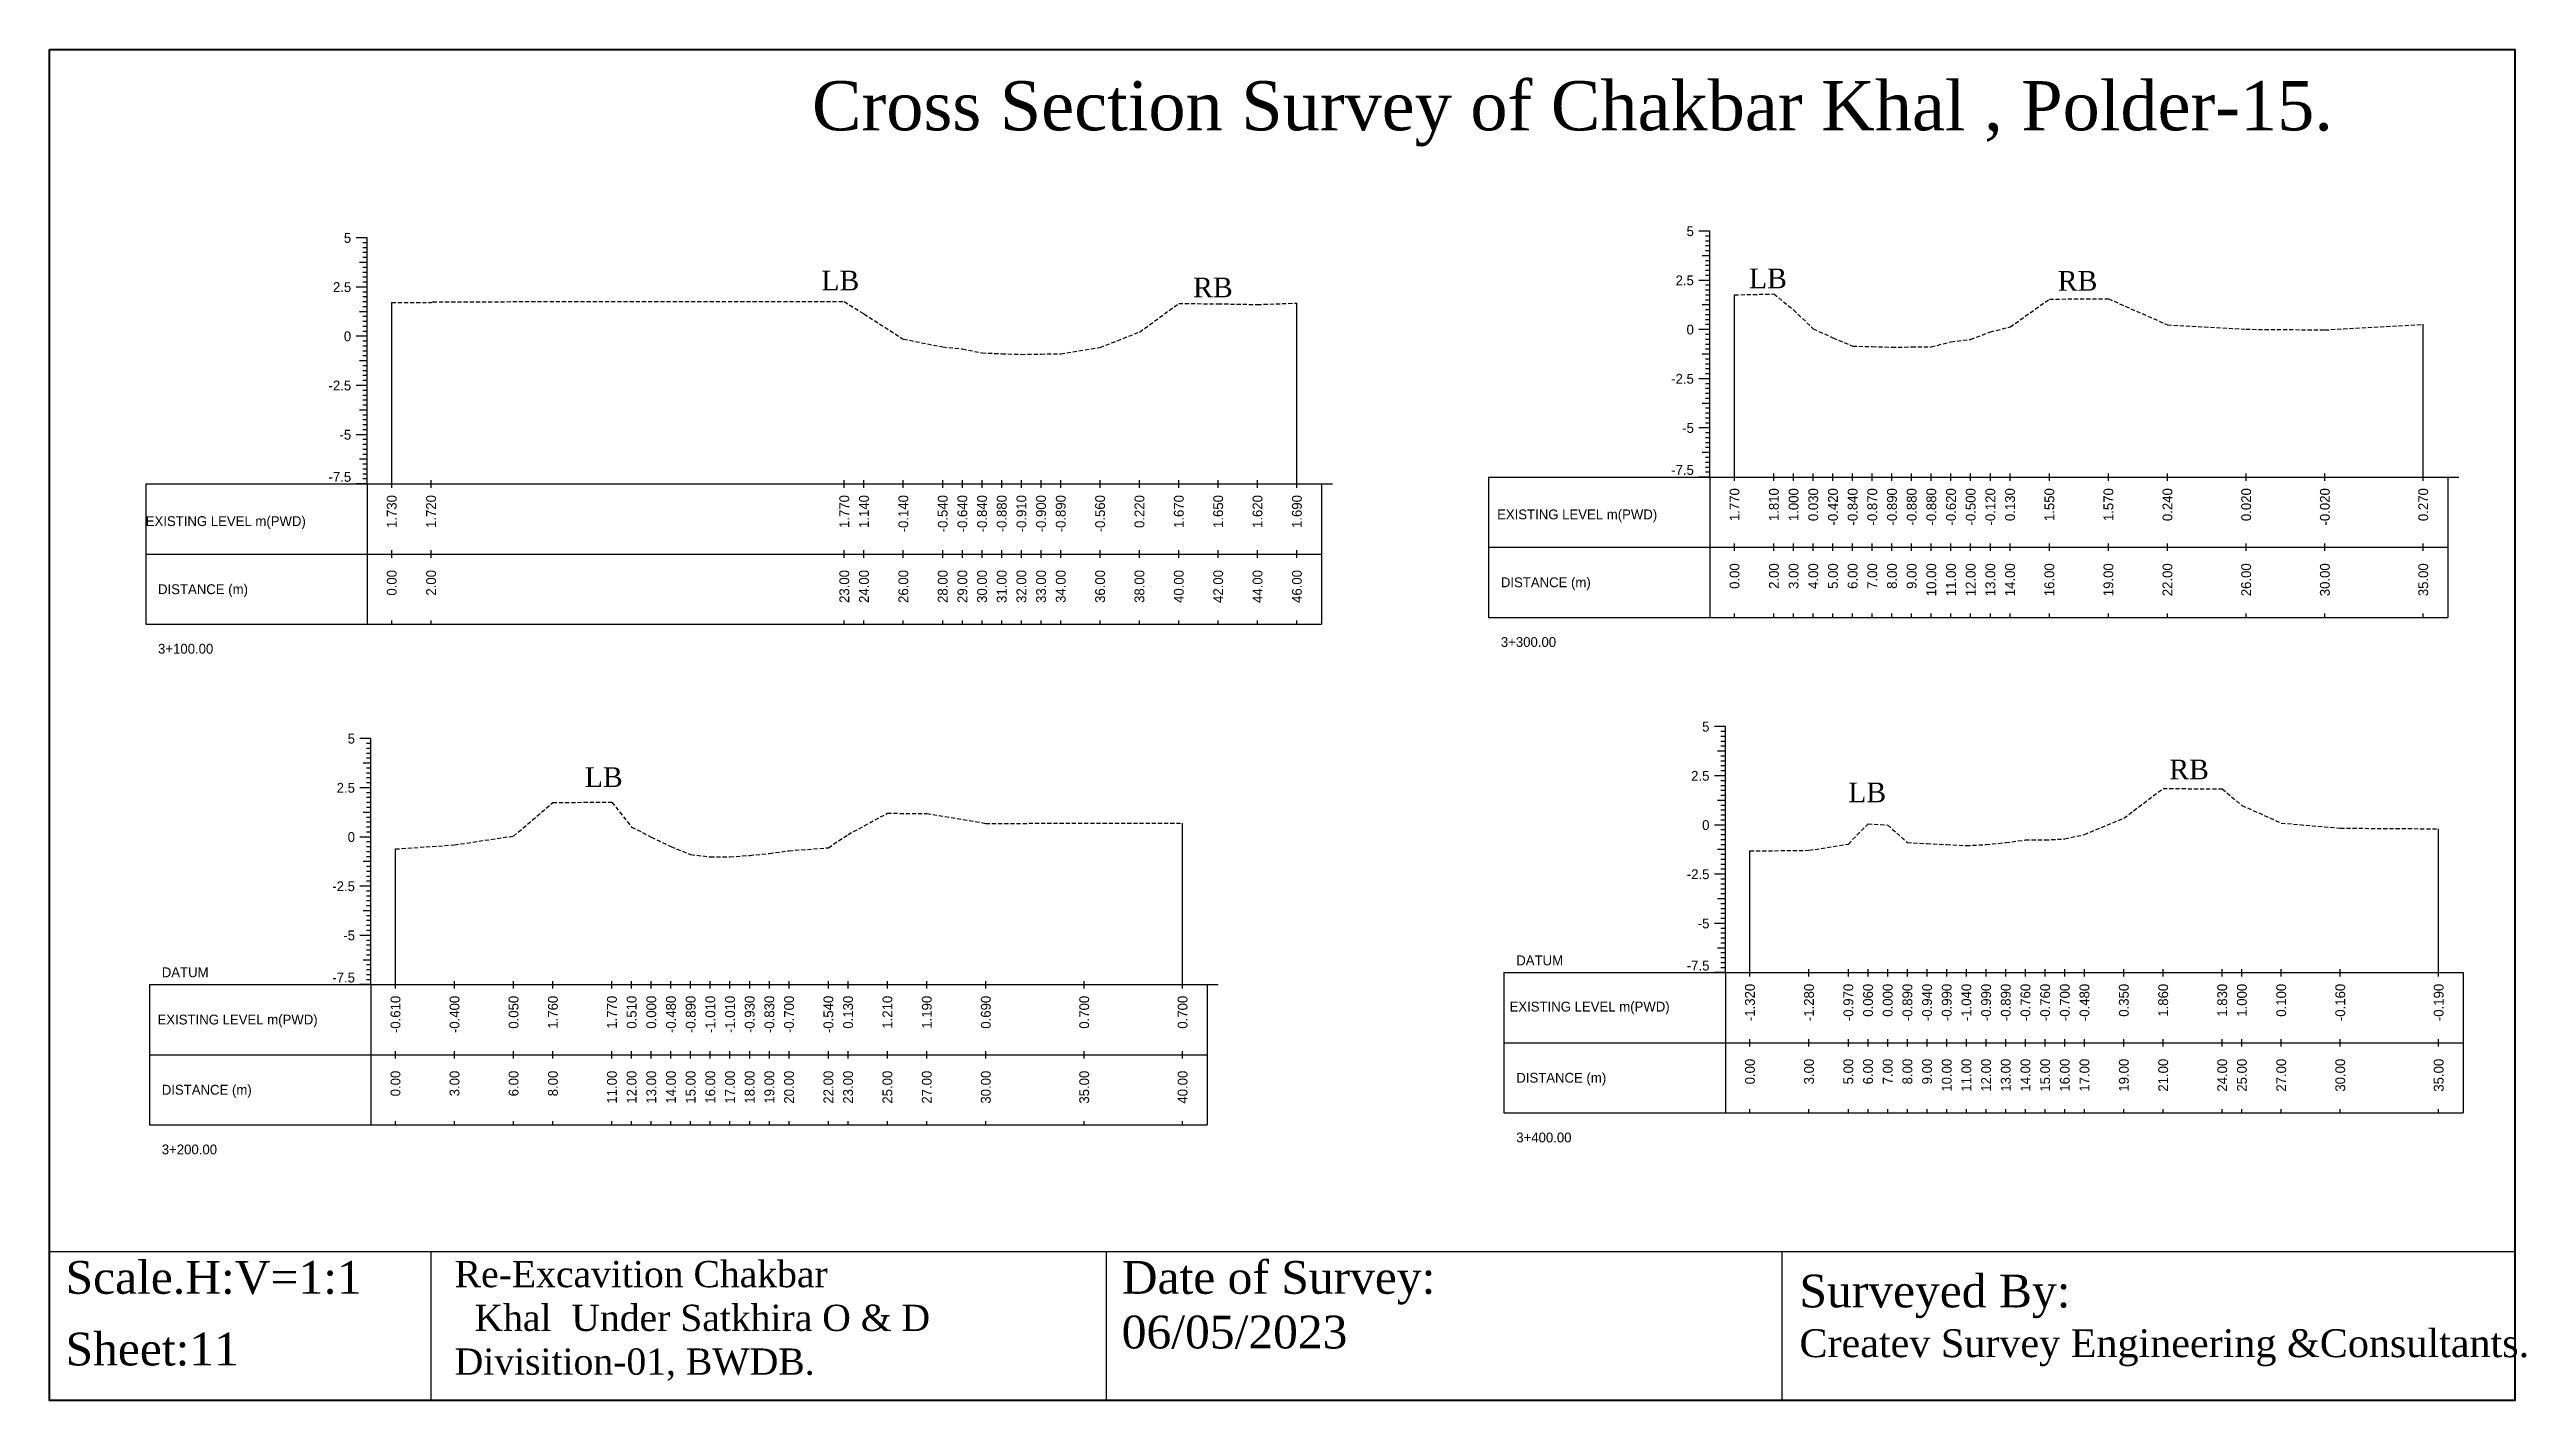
# Model space of a CAD drawing. Header units: inches. Extents: x 6579 to 9220, y -2276 to -1013.
# Drawn here: x 8180 to 8331.1, y -1605.3 to -1522.9 of the extents above; entities that cross this region are included whole.
import ezdxf
from ezdxf.enums import TextEntityAlignment as Align

# ---------------------------------------------------------------- set-up
doc = ezdxf.new("R2010")
doc.units = ezdxf.units.IN
doc.header["$MEASUREMENT"] = 0
doc.linetypes.add('HIDDEN', pattern=[0.375, 0.25, -0.125])
doc.layers.add('CS_Drawing', color=7, linetype='Continuous')
doc.layers.add('GL', color=3, linetype='HIDDEN')
doc.styles.add('romans', font='romans.shx')

msp = doc.modelspace()

# ---------------------------------------------------------------- texts
at = {"attachment_point": 1, "style": 'romans'}
for s, insert, char_height, width in [('{\\fTimes New Roman|b0|i0|c0|p18;Cross Section Survey of Chakbar Khal , Polder-15.}', (8226.52, -1524.82), 3, 89.3868), ('{\\fTimes New Roman|b0|i0|c0|p18;LB}', (8227.09, -1536.38), 1.2, 316.087), ('{\\fTimes New Roman|b0|i0|c0|p18;RB}', (8249.76, -1536.8), 1.2, 316.087), ('{\\fTimes New Roman|b0|i0|c0|p18;LB}', (8283.66, -1536.25), 1.2, 316.087), ('{\\fTimes New Roman|b0|i0|c0|p18;RB}', (8302.49, -1536.4), 1.2, 316.087), ('{\\fTimes New Roman|b0|i0|c0|p18;RB}', (8309.29, -1566.19), 1.2, 316.087), ('{\\fTimes New Roman|b0|i0|c0|p18;LB}', (8212.66, -1566.66), 1.2, 316.087), ('{\\fTimes New Roman|b0|i0|c0|p18;LB}', (8289.71, -1567.59), 1.2, 316.087), ('{\\fTimes New Roman|b0|i0|c0|p18;Scale.H:V=1:1}', (8181, -1596.76), 2, 22.2708), ('{\\fTimes New Roman|b0|i0|c0|p18;Re-Excavition Chakbar \\P  Khal  Under Satkhira O & D    Divisition-01, BWDB.}', (8204.73, -1596.76), 1.6, 38.8405), ('{\\fTimes New Roman|b0|i0|c0|p18;Date of Survey: 06/05/2023}', (8245.41, -1596.76), 2, 22.2708), ('{\\fTimes New Roman|b0|i0|c0|p18;Surveyed By:                                     \\H0.85x;Createv Survey Engineering &Consultants.}', (8286.74, -1597.59), 2, 45.2193), ('{\\fTimes New Roman|b0|i0|c0|p18;Sheet:11}', (8181, -1601.13), 2, 38.8405)]:
    msp.add_mtext(s, dxfattribs=dict(at, insert=insert, char_height=char_height, width=width))
at = {"layer": 'CS_Drawing'}
for s, p in [('5', (8198.42, -1534.38)), ('5', (8280.3, -1533.97)), ('2.5', (8198.42, -1537.38)), ('2.5', (8280.3, -1536.97)), ('0', (8198.42, -1540.38)), ('0', (8280.3, -1539.97)), ('-2.5', (8198.42, -1543.38)), ('-2.5', (8280.3, -1542.97)), ('-5', (8198.42, -1546.38)), ('-5', (8280.3, -1545.97)), ('5', (8198.65, -1564.91)), ('5', (8281.25, -1564.18)), ('2.5', (8198.65, -1567.91)), ('2.5', (8281.25, -1567.18)), ('0', (8198.65, -1570.91)), ('0', (8281.25, -1570.18)), ('-2.5', (8198.65, -1573.91)), ('-2.5', (8281.25, -1573.18)), ('-5', (8198.65, -1576.91)), ('-5', (8281.25, -1576.18))]:
    msp.add_text(s, height=0.6, dxfattribs=at).set_placement(p, align=Align.MIDDLE_RIGHT)
for p in [(8280.3, -1548.83), (8198.42, -1549.25), (8281.25, -1579.05), (8198.65, -1579.78)]:
    msp.add_text('-7.5', height=0.6, dxfattribs=at).set_placement(p, align=Align.RIGHT)
for s, p in [('1.770', (8282.78, -1549.64)), ('1.810', (8285.18, -1549.64)), ('1.000', (8286.38, -1549.64)), ('0.030', (8287.58, -1549.64)), ('-0.420', (8288.78, -1549.64)), ('-0.840', (8289.98, -1549.64)), ('-0.870', (8291.18, -1549.64)), ('-0.890', (8292.38, -1549.64)), ('-0.880', (8293.58, -1549.64)), ('-0.880', (8294.78, -1549.64)), ('-0.620', (8295.98, -1549.64)), ('-0.500', (8297.18, -1549.64)), ('-0.120', (8298.38, -1549.64)), ('0.130', (8299.58, -1549.64)), ('1.550', (8301.98, -1549.64)), ('1.570', (8305.58, -1549.64)), ('0.240', (8309.18, -1549.64)), ('0.020', (8313.98, -1549.64)), ('-0.020', (8318.78, -1549.64)), ('0.270', (8324.78, -1549.64)), ('1.730', (8200.89, -1550.06)), ('1.720', (8203.29, -1550.06)), ('1.770', (8228.49, -1550.06)), ('1.140', (8229.69, -1550.06)), ('-0.140', (8232.09, -1550.06)), ('-0.540', (8234.49, -1550.06)), ('-0.640', (8235.69, -1550.06)), ('-0.840', (8236.89, -1550.06)), ('-0.880', (8238.09, -1550.06)), ('-0.910', (8239.29, -1550.06)), ('-0.900', (8240.49, -1550.06)), ('-0.890', (8241.69, -1550.06)), ('-0.560', (8244.09, -1550.06)), ('0.220', (8246.49, -1550.06)), ('1.670', (8248.89, -1550.06)), ('1.650', (8251.29, -1550.06)), ('1.620', (8253.69, -1550.06)), ('1.690', (8256.09, -1550.06)), ('0.00', (8282.78, -1554.22)), ('2.00', (8285.18, -1554.22)), ('3.00', (8286.38, -1554.22)), ('4.00', (8287.58, -1554.22)), ('5.00', (8288.78, -1554.22)), ('6.00', (8289.98, -1554.22)), ('7.00', (8291.18, -1554.22)), ('8.00', (8292.38, -1554.22)), ('9.00', (8293.58, -1554.22)), ('10.00', (8294.78, -1554.22)), ('11.00', (8295.98, -1554.22)), ('12.00', (8297.18, -1554.22)), ('13.00', (8298.38, -1554.22)), ('14.00', (8299.58, -1554.22)), ('16.00', (8301.98, -1554.22)), ('19.00', (8305.58, -1554.22)), ('22.00', (8309.18, -1554.22)), ('26.00', (8313.98, -1554.22)), ('30.00', (8318.78, -1554.22)), ('35.00', (8324.78, -1554.22)), ('0.00', (8200.89, -1554.63)), ('2.00', (8203.29, -1554.63)), ('23.00', (8228.49, -1554.63)), ('24.00', (8229.69, -1554.63)), ('26.00', (8232.09, -1554.63)), ('28.00', (8234.49, -1554.63)), ('29.00', (8235.69, -1554.63)), ('30.00', (8236.89, -1554.63)), ('31.00', (8238.09, -1554.63)), ('32.00', (8239.29, -1554.63)), ('33.00', (8240.49, -1554.63)), ('34.00', (8241.69, -1554.63)), ('36.00', (8244.09, -1554.63)), ('38.00', (8246.49, -1554.63)), ('40.00', (8248.89, -1554.63)), ('42.00', (8251.29, -1554.63)), ('44.00', (8253.69, -1554.63)), ('46.00', (8256.09, -1554.63)), ('-1.320', (8283.72, -1579.86)), ('-1.280', (8287.32, -1579.86)), ('-0.970', (8289.72, -1579.86)), ('0.060', (8290.92, -1579.86)), ('0.000', (8292.12, -1579.86)), ('-0.890', (8293.32, -1579.86)), ('-0.940', (8294.52, -1579.86)), ('-0.990', (8295.72, -1579.86)), ('-1.040', (8296.92, -1579.86)), ('-0.990', (8298.12, -1579.86)), ('-0.890', (8299.32, -1579.86)), ('-0.760', (8300.52, -1579.86)), ('-0.760', (8301.72, -1579.86)), ('-0.700', (8302.92, -1579.86)), ('-0.480', (8304.12, -1579.86)), ('0.350', (8306.52, -1579.86)), ('1.860', (8308.92, -1579.86)), ('1.830', (8312.52, -1579.86)), ('1.000', (8313.72, -1579.86)), ('0.100', (8316.12, -1579.86)), ('-0.160', (8319.72, -1579.86)), ('-0.190', (8325.72, -1579.86)), ('-0.610', (8201.12, -1580.59)), ('-0.400', (8204.72, -1580.59)), ('0.050', (8208.32, -1580.59)), ('1.760', (8210.72, -1580.59)), ('1.770', (8214.32, -1580.59)), ('0.510', (8215.52, -1580.59)), ('0.000', (8216.72, -1580.59)), ('-0.480', (8217.92, -1580.59)), ('-0.890', (8219.12, -1580.59)), ('-1.010', (8220.32, -1580.59)), ('-1.010', (8221.52, -1580.59)), ('-0.930', (8222.72, -1580.59)), ('-0.830', (8223.92, -1580.59)), ('-0.700', (8225.12, -1580.59)), ('-0.540', (8227.52, -1580.59)), ('0.130', (8228.72, -1580.59)), ('1.210', (8231.12, -1580.59)), ('1.190', (8233.52, -1580.59)), ('0.690', (8237.12, -1580.59)), ('0.700', (8243.12, -1580.59)), ('0.700', (8249.12, -1580.59)), ('0.00', (8283.72, -1584.43)), ('3.00', (8287.32, -1584.43)), ('5.00', (8289.72, -1584.43)), ('6.00', (8290.92, -1584.43)), ('7.00', (8292.12, -1584.43)), ('8.00', (8293.32, -1584.43)), ('9.00', (8294.52, -1584.43)), ('10.00', (8295.72, -1584.43)), ('11.00', (8296.92, -1584.43)), ('12.00', (8298.12, -1584.43)), ('13.00', (8299.32, -1584.43)), ('14.00', (8300.52, -1584.43)), ('15.00', (8301.72, -1584.43)), ('16.00', (8302.92, -1584.43)), ('17.00', (8304.12, -1584.43)), ('19.00', (8306.52, -1584.43)), ('21.00', (8308.92, -1584.43)), ('24.00', (8312.52, -1584.43)), ('25.00', (8313.72, -1584.43)), ('27.00', (8316.12, -1584.43)), ('30.00', (8319.72, -1584.43)), ('35.00', (8325.72, -1584.43)), ('0.00', (8201.12, -1585.16)), ('3.00', (8204.72, -1585.16)), ('6.00', (8208.32, -1585.16)), ('8.00', (8210.72, -1585.16)), ('11.00', (8214.32, -1585.16)), ('12.00', (8215.52, -1585.16)), ('13.00', (8216.72, -1585.16)), ('14.00', (8217.92, -1585.16)), ('15.00', (8219.12, -1585.16)), ('16.00', (8220.32, -1585.16)), ('17.00', (8221.52, -1585.16)), ('18.00', (8222.72, -1585.16)), ('19.00', (8223.92, -1585.16)), ('20.00', (8225.12, -1585.16)), ('22.00', (8227.52, -1585.16)), ('23.00', (8228.72, -1585.16)), ('25.00', (8231.12, -1585.16)), ('27.00', (8233.52, -1585.16)), ('30.00', (8237.12, -1585.16)), ('35.00', (8243.12, -1585.16)), ('40.00', (8249.12, -1585.16))]:
    msp.add_text(s, height=0.6, rotation=90, dxfattribs=at).set_placement(p, align=Align.MIDDLE_RIGHT)
for s, p in [('EXISTING LEVEL m(PWD)', (8268.3, -1551.24)), ('EXISTING LEVEL m(PWD)', (8185.89, -1551.65)), ('DISTANCE (m)', (8186.64, -1555.8)), ('DISTANCE (m)', (8268.53, -1555.38)), ('3+300.00', (8268.53, -1559.02)), ('3+100.00', (8186.64, -1559.43)), ('DATUM', (8269.47, -1578.43)), ('DATUM', (8186.87, -1579.16)), ('EXISTING LEVEL m(PWD)', (8269.06, -1581.25)), ('EXISTING LEVEL m(PWD)', (8186.61, -1582.04)), ('DISTANCE (m)', (8186.87, -1586.32)), ('DISTANCE (m)', (8269.47, -1585.59)), ('3+400.00', (8269.47, -1589.23)), ('3+200.00', (8186.87, -1589.96))]:
    msp.add_text(s, height=0.6, dxfattribs=at).set_placement(p, align=Align.MIDDLE_LEFT)

# ---------------------------------------------------------------- linework, layer by layer
at = {"color": 4, "lineweight": 40}
msp.add_lwpolyline([(8180.02, -1522.9), (8330.36, -1522.9), (8330.36, -1605.26), (8180.02, -1605.26)], close=True, dxfattribs=at)
for points in [[(8330.36, -1522.9), (8330.36, -1605.26)], [(8180.02, -1596.19), (8330.36, -1596.19)], [(8180.02, -1596.19), (8180.02, -1605.26)], [(8203.27, -1596.19), (8203.27, -1605.26)], [(8244.47, -1596.19), (8244.47, -1605.26)], [(8285.67, -1596.19), (8285.67, -1605.26)]]:
    msp.add_lwpolyline(points)
at = {"layer": 'CS_Drawing'}
for p, q in [((8199.39, -1534.38), (8198.72, -1534.38)), ((8199.39, -1534.38), (8198.92, -1534.38)), ((8199.39, -1534.38), (8199.12, -1534.38)), ((8199.39, -1549.38), (8199.39, -1534.38)), ((8281.28, -1533.97), (8280.6, -1533.97)), ((8281.28, -1533.97), (8280.81, -1533.97)), ((8281.28, -1533.97), (8281.01, -1533.97)), ((8281.28, -1534.27), (8281.01, -1534.27)), ((8281.28, -1534.57), (8281.01, -1534.57)), ((8281.28, -1548.97), (8281.28, -1533.97)), ((8199.39, -1535.88), (8198.92, -1535.88)), ((8199.39, -1534.68), (8199.12, -1534.68)), ((8199.39, -1534.98), (8199.12, -1534.98)), ((8199.39, -1535.28), (8199.12, -1535.28)), ((8199.39, -1535.58), (8199.12, -1535.58)), ((8199.39, -1535.88), (8199.12, -1535.88)), ((8199.39, -1536.18), (8199.12, -1536.18)), ((8281.28, -1535.47), (8280.81, -1535.47)), ((8281.28, -1534.87), (8281.01, -1534.87)), ((8281.28, -1535.17), (8281.01, -1535.17)), ((8281.28, -1535.47), (8281.01, -1535.47)), ((8281.28, -1535.77), (8281.01, -1535.77)), ((8281.28, -1536.07), (8281.01, -1536.07)), ((8199.39, -1537.38), (8198.72, -1537.38)), ((8199.39, -1537.38), (8198.92, -1537.38)), ((8199.39, -1536.48), (8199.12, -1536.48)), ((8199.39, -1536.78), (8199.12, -1536.78)), ((8199.39, -1537.08), (8199.12, -1537.08)), ((8199.39, -1537.38), (8199.12, -1537.38)), ((8199.39, -1537.68), (8199.12, -1537.68)), ((8281.28, -1536.97), (8280.6, -1536.97)), ((8281.28, -1536.97), (8280.81, -1536.97)), ((8281.28, -1536.37), (8281.01, -1536.37)), ((8281.28, -1536.67), (8281.01, -1536.67)), ((8281.28, -1536.97), (8281.01, -1536.97)), ((8281.28, -1537.27), (8281.01, -1537.27)), ((8281.28, -1537.57), (8281.01, -1537.57)), ((8199.39, -1538.88), (8198.92, -1538.88)), ((8199.39, -1537.98), (8199.12, -1537.98)), ((8199.39, -1538.28), (8199.12, -1538.28)), ((8199.39, -1538.58), (8199.12, -1538.58)), ((8199.39, -1538.88), (8199.12, -1538.88)), ((8199.39, -1539.18), (8199.12, -1539.18)), ((8200.89, -1549.38), (8200.89, -1538.31)), ((8256.09, -1549.38), (8256.09, -1538.36)), ((8281.28, -1538.47), (8280.81, -1538.47)), ((8281.28, -1537.87), (8281.01, -1537.87)), ((8281.28, -1538.17), (8281.01, -1538.17)), ((8281.28, -1538.47), (8281.01, -1538.47)), ((8281.28, -1538.77), (8281.01, -1538.77)), ((8281.28, -1539.07), (8281.01, -1539.07)), ((8282.78, -1548.97), (8282.78, -1537.85)), ((8199.39, -1540.38), (8198.72, -1540.38)), ((8199.39, -1540.38), (8198.92, -1540.38)), ((8199.39, -1539.48), (8199.12, -1539.48)), ((8199.39, -1539.78), (8199.12, -1539.78)), ((8199.39, -1540.08), (8199.12, -1540.08)), ((8199.39, -1540.38), (8199.12, -1540.38)), ((8199.39, -1540.68), (8199.12, -1540.68)), ((8281.28, -1539.97), (8280.6, -1539.97)), ((8281.28, -1539.97), (8280.81, -1539.97)), ((8281.28, -1539.37), (8281.01, -1539.37)), ((8281.28, -1539.67), (8281.01, -1539.67)), ((8281.28, -1539.97), (8281.01, -1539.97)), ((8281.28, -1540.27), (8281.01, -1540.27)), ((8281.28, -1540.57), (8281.01, -1540.57)), ((8324.78, -1548.97), (8324.78, -1539.65)), ((8199.39, -1541.88), (8198.92, -1541.88)), ((8199.39, -1540.98), (8199.12, -1540.98)), ((8199.39, -1541.28), (8199.12, -1541.28)), ((8199.39, -1541.58), (8199.12, -1541.58)), ((8199.39, -1541.88), (8199.12, -1541.88)), ((8199.39, -1542.18), (8199.12, -1542.18)), ((8281.28, -1541.47), (8280.81, -1541.47)), ((8281.28, -1540.87), (8281.01, -1540.87)), ((8281.28, -1541.17), (8281.01, -1541.17)), ((8281.28, -1541.47), (8281.01, -1541.47)), ((8281.28, -1541.77), (8281.01, -1541.77)), ((8281.28, -1542.07), (8281.01, -1542.07)), ((8199.39, -1543.38), (8198.72, -1543.38)), ((8199.39, -1543.38), (8198.92, -1543.38)), ((8199.39, -1542.48), (8199.12, -1542.48)), ((8199.39, -1542.78), (8199.12, -1542.78)), ((8199.39, -1543.08), (8199.12, -1543.08)), ((8199.39, -1543.38), (8199.12, -1543.38)), ((8199.39, -1543.68), (8199.12, -1543.68)), ((8281.28, -1542.97), (8280.6, -1542.97)), ((8281.28, -1542.97), (8280.81, -1542.97)), ((8281.28, -1542.37), (8281.01, -1542.37)), ((8281.28, -1542.67), (8281.01, -1542.67)), ((8281.28, -1542.97), (8281.01, -1542.97)), ((8281.28, -1543.27), (8281.01, -1543.27)), ((8281.28, -1543.57), (8281.01, -1543.57)), ((8199.39, -1544.88), (8198.92, -1544.88)), ((8199.39, -1543.98), (8199.12, -1543.98)), ((8199.39, -1544.28), (8199.12, -1544.28)), ((8199.39, -1544.58), (8199.12, -1544.58)), ((8199.39, -1544.88), (8199.12, -1544.88)), ((8199.39, -1545.18), (8199.12, -1545.18)), ((8281.28, -1544.47), (8280.81, -1544.47)), ((8281.28, -1543.87), (8281.01, -1543.87)), ((8281.28, -1544.17), (8281.01, -1544.17)), ((8281.28, -1544.47), (8281.01, -1544.47)), ((8281.28, -1544.77), (8281.01, -1544.77)), ((8281.28, -1545.07), (8281.01, -1545.07)), ((8199.39, -1546.38), (8198.72, -1546.38)), ((8199.39, -1546.38), (8198.92, -1546.38)), ((8199.39, -1545.48), (8199.12, -1545.48)), ((8199.39, -1545.78), (8199.12, -1545.78)), ((8199.39, -1546.08), (8199.12, -1546.08)), ((8199.39, -1546.38), (8199.12, -1546.38)), ((8199.39, -1546.68), (8199.12, -1546.68)), ((8281.28, -1545.97), (8280.6, -1545.97)), ((8281.28, -1545.97), (8280.81, -1545.97)), ((8281.28, -1545.37), (8281.01, -1545.37)), ((8281.28, -1545.67), (8281.01, -1545.67)), ((8281.28, -1545.97), (8281.01, -1545.97)), ((8281.28, -1546.27), (8281.01, -1546.27)), ((8281.28, -1546.57), (8281.01, -1546.57)), ((8199.39, -1547.88), (8198.92, -1547.88)), ((8199.39, -1546.98), (8199.12, -1546.98)), ((8199.39, -1547.28), (8199.12, -1547.28)), ((8199.39, -1547.58), (8199.12, -1547.58)), ((8199.39, -1547.88), (8199.12, -1547.88)), ((8199.39, -1548.18), (8199.12, -1548.18)), ((8281.28, -1547.47), (8280.81, -1547.47)), ((8281.28, -1546.87), (8281.01, -1546.87)), ((8281.28, -1547.17), (8281.01, -1547.17)), ((8281.28, -1547.47), (8281.01, -1547.47)), ((8281.28, -1547.77), (8281.01, -1547.77)), ((8281.28, -1548.07), (8281.01, -1548.07)), ((8185.89, -1549.38), (8199.39, -1549.38)), ((8185.89, -1549.38), (8185.89, -1557.93)), ((8199.39, -1549.38), (8198.72, -1549.38)), ((8199.39, -1549.38), (8198.92, -1549.38)), ((8199.39, -1548.48), (8199.12, -1548.48)), ((8199.39, -1548.78), (8199.12, -1548.78)), ((8199.39, -1549.08), (8199.12, -1549.08)), ((8199.39, -1549.38), (8199.12, -1549.38)), ((8199.39, -1549.38), (8257.59, -1549.38)), ((8199.39, -1549.38), (8199.39, -1557.93)), ((8200.89, -1549.61), (8200.89, -1549.16)), ((8203.29, -1549.61), (8203.29, -1549.16)), ((8228.49, -1549.61), (8228.49, -1549.16)), ((8229.69, -1549.61), (8229.69, -1549.16)), ((8232.09, -1549.61), (8232.09, -1549.16)), ((8234.49, -1549.61), (8234.49, -1549.16)), ((8235.69, -1549.61), (8235.69, -1549.16)), ((8236.89, -1549.61), (8236.89, -1549.16)), ((8238.09, -1549.61), (8238.09, -1549.16)), ((8239.29, -1549.61), (8239.29, -1549.16)), ((8240.49, -1549.61), (8240.49, -1549.16)), ((8241.69, -1549.61), (8241.69, -1549.16)), ((8244.09, -1549.61), (8244.09, -1549.16)), ((8246.49, -1549.61), (8246.49, -1549.16)), ((8248.89, -1549.61), (8248.89, -1549.16)), ((8251.29, -1549.61), (8251.29, -1549.16)), ((8253.69, -1549.61), (8253.69, -1549.16)), ((8256.09, -1549.61), (8256.09, -1549.16)), ((8257.59, -1549.38), (8258.27, -1549.38)), ((8257.59, -1549.38), (8258.07, -1549.38)), ((8257.59, -1549.38), (8257.86, -1549.38)), ((8257.59, -1549.38), (8257.59, -1557.93)), ((8267.78, -1548.97), (8281.28, -1548.97)), ((8267.78, -1548.97), (8267.78, -1557.52)), ((8281.28, -1548.97), (8280.6, -1548.97)), ((8281.28, -1548.97), (8280.81, -1548.97)), ((8281.28, -1548.37), (8281.01, -1548.37)), ((8281.28, -1548.67), (8281.01, -1548.67)), ((8281.28, -1548.97), (8281.01, -1548.97)), ((8281.28, -1548.97), (8326.28, -1548.97)), ((8281.28, -1548.97), (8281.28, -1557.52)), ((8282.78, -1549.19), (8282.78, -1548.74)), ((8285.18, -1549.19), (8285.18, -1548.74)), ((8286.38, -1549.19), (8286.38, -1548.74)), ((8287.58, -1549.19), (8287.58, -1548.74)), ((8288.78, -1549.19), (8288.78, -1548.74)), ((8289.98, -1549.19), (8289.98, -1548.74)), ((8291.18, -1549.19), (8291.18, -1548.74)), ((8292.38, -1549.19), (8292.38, -1548.74)), ((8293.58, -1549.19), (8293.58, -1548.74)), ((8294.78, -1549.19), (8294.78, -1548.74)), ((8295.98, -1549.19), (8295.98, -1548.74)), ((8297.18, -1549.19), (8297.18, -1548.74)), ((8298.38, -1549.19), (8298.38, -1548.74)), ((8299.58, -1549.19), (8299.58, -1548.74)), ((8301.98, -1549.19), (8301.98, -1548.74)), ((8305.58, -1549.19), (8305.58, -1548.74)), ((8309.18, -1549.19), (8309.18, -1548.74)), ((8313.98, -1549.19), (8313.98, -1548.74)), ((8318.78, -1549.19), (8318.78, -1548.74)), ((8324.78, -1549.19), (8324.78, -1548.74)), ((8326.28, -1548.97), (8326.95, -1548.97)), ((8326.28, -1548.97), (8326.75, -1548.97)), ((8326.28, -1548.97), (8326.55, -1548.97)), ((8326.28, -1548.97), (8326.28, -1557.52)), ((8185.89, -1553.66), (8199.39, -1553.66)), ((8199.39, -1553.66), (8257.59, -1553.66)), ((8199.39, -1553.66), (8257.59, -1553.66)), ((8200.89, -1553.88), (8200.89, -1553.43)), ((8203.29, -1553.88), (8203.29, -1553.43)), ((8228.49, -1553.88), (8228.49, -1553.43)), ((8229.69, -1553.88), (8229.69, -1553.43)), ((8232.09, -1553.88), (8232.09, -1553.43)), ((8234.49, -1553.88), (8234.49, -1553.43)), ((8235.69, -1553.88), (8235.69, -1553.43)), ((8236.89, -1553.88), (8236.89, -1553.43)), ((8238.09, -1553.88), (8238.09, -1553.43)), ((8239.29, -1553.88), (8239.29, -1553.43)), ((8240.49, -1553.88), (8240.49, -1553.43)), ((8241.69, -1553.88), (8241.69, -1553.43)), ((8244.09, -1553.88), (8244.09, -1553.43)), ((8246.49, -1553.88), (8246.49, -1553.43)), ((8248.89, -1553.88), (8248.89, -1553.43)), ((8251.29, -1553.88), (8251.29, -1553.43)), ((8253.69, -1553.88), (8253.69, -1553.43)), ((8256.09, -1553.88), (8256.09, -1553.43)), ((8267.78, -1553.24), (8281.28, -1553.24)), ((8281.28, -1553.24), (8326.28, -1553.24)), ((8281.28, -1553.24), (8326.28, -1553.24)), ((8282.78, -1553.47), (8282.78, -1553.02)), ((8285.18, -1553.47), (8285.18, -1553.02)), ((8286.38, -1553.47), (8286.38, -1553.02)), ((8287.58, -1553.47), (8287.58, -1553.02)), ((8288.78, -1553.47), (8288.78, -1553.02)), ((8289.98, -1553.47), (8289.98, -1553.02)), ((8291.18, -1553.47), (8291.18, -1553.02)), ((8292.38, -1553.47), (8292.38, -1553.02)), ((8293.58, -1553.47), (8293.58, -1553.02)), ((8294.78, -1553.47), (8294.78, -1553.02)), ((8295.98, -1553.47), (8295.98, -1553.02)), ((8297.18, -1553.47), (8297.18, -1553.02)), ((8298.38, -1553.47), (8298.38, -1553.02)), ((8299.58, -1553.47), (8299.58, -1553.02)), ((8301.98, -1553.47), (8301.98, -1553.02)), ((8305.58, -1553.47), (8305.58, -1553.02)), ((8309.18, -1553.47), (8309.18, -1553.02)), ((8313.98, -1553.47), (8313.98, -1553.02)), ((8318.78, -1553.47), (8318.78, -1553.02)), ((8324.78, -1553.47), (8324.78, -1553.02)), ((8282.78, -1557.52), (8282.78, -1557.29)), ((8285.18, -1557.52), (8285.18, -1557.29)), ((8286.38, -1557.52), (8286.38, -1557.29)), ((8287.58, -1557.52), (8287.58, -1557.29)), ((8288.78, -1557.52), (8288.78, -1557.29)), ((8289.98, -1557.52), (8289.98, -1557.29)), ((8291.18, -1557.52), (8291.18, -1557.29)), ((8292.38, -1557.52), (8292.38, -1557.29)), ((8293.58, -1557.52), (8293.58, -1557.29)), ((8294.78, -1557.52), (8294.78, -1557.29)), ((8295.98, -1557.52), (8295.98, -1557.29)), ((8297.18, -1557.52), (8297.18, -1557.29)), ((8298.38, -1557.52), (8298.38, -1557.29)), ((8299.58, -1557.52), (8299.58, -1557.29)), ((8301.98, -1557.52), (8301.98, -1557.29)), ((8305.58, -1557.52), (8305.58, -1557.29)), ((8309.18, -1557.52), (8309.18, -1557.29)), ((8313.98, -1557.52), (8313.98, -1557.29)), ((8318.78, -1557.52), (8318.78, -1557.29)), ((8324.78, -1557.52), (8324.78, -1557.29)), ((8185.89, -1557.93), (8199.39, -1557.93)), ((8199.39, -1557.93), (8257.59, -1557.93)), ((8200.89, -1557.93), (8200.89, -1557.71)), ((8203.29, -1557.93), (8203.29, -1557.71)), ((8228.49, -1557.93), (8228.49, -1557.71)), ((8229.69, -1557.93), (8229.69, -1557.71)), ((8232.09, -1557.93), (8232.09, -1557.71)), ((8234.49, -1557.93), (8234.49, -1557.71)), ((8235.69, -1557.93), (8235.69, -1557.71)), ((8236.89, -1557.93), (8236.89, -1557.71)), ((8238.09, -1557.93), (8238.09, -1557.71)), ((8239.29, -1557.93), (8239.29, -1557.71)), ((8240.49, -1557.93), (8240.49, -1557.71)), ((8241.69, -1557.93), (8241.69, -1557.71)), ((8244.09, -1557.93), (8244.09, -1557.71)), ((8246.49, -1557.93), (8246.49, -1557.71)), ((8248.89, -1557.93), (8248.89, -1557.71)), ((8251.29, -1557.93), (8251.29, -1557.71)), ((8253.69, -1557.93), (8253.69, -1557.71)), ((8256.09, -1557.93), (8256.09, -1557.71)), ((8267.78, -1557.52), (8281.28, -1557.52)), ((8281.28, -1557.52), (8326.28, -1557.52)), ((8282.22, -1564.18), (8281.55, -1564.18)), ((8282.22, -1564.18), (8281.75, -1564.18)), ((8282.22, -1564.18), (8281.95, -1564.18)), ((8282.22, -1564.48), (8281.95, -1564.48)), ((8282.22, -1564.78), (8281.95, -1564.78)), ((8282.22, -1579.18), (8282.22, -1564.18)), ((8199.62, -1564.91), (8198.95, -1564.91)), ((8199.62, -1564.91), (8199.15, -1564.91)), ((8199.62, -1564.91), (8199.35, -1564.91)), ((8199.62, -1565.21), (8199.35, -1565.21)), ((8199.62, -1565.51), (8199.35, -1565.51)), ((8199.62, -1565.81), (8199.35, -1565.81)), ((8199.62, -1566.11), (8199.35, -1566.11)), ((8199.62, -1579.91), (8199.62, -1564.91)), ((8282.22, -1565.68), (8281.75, -1565.68)), ((8282.22, -1565.08), (8281.95, -1565.08)), ((8282.22, -1565.38), (8281.95, -1565.38)), ((8282.22, -1565.68), (8281.95, -1565.68)), ((8282.22, -1565.98), (8281.95, -1565.98)), ((8282.22, -1566.28), (8281.95, -1566.28)), ((8199.62, -1566.41), (8199.15, -1566.41)), ((8199.62, -1566.41), (8199.35, -1566.41)), ((8199.62, -1566.71), (8199.35, -1566.71)), ((8199.62, -1567.01), (8199.35, -1567.01)), ((8199.62, -1567.31), (8199.35, -1567.31)), ((8199.62, -1567.61), (8199.35, -1567.61)), ((8282.22, -1567.18), (8281.55, -1567.18)), ((8282.22, -1567.18), (8281.75, -1567.18)), ((8282.22, -1566.58), (8281.95, -1566.58)), ((8282.22, -1566.88), (8281.95, -1566.88)), ((8282.22, -1567.18), (8281.95, -1567.18)), ((8282.22, -1567.48), (8281.95, -1567.48)), ((8282.22, -1567.78), (8281.95, -1567.78)), ((8199.62, -1567.91), (8198.95, -1567.91)), ((8199.62, -1567.91), (8199.15, -1567.91)), ((8199.62, -1569.41), (8199.15, -1569.41)), ((8199.62, -1567.91), (8199.35, -1567.91)), ((8199.62, -1568.21), (8199.35, -1568.21)), ((8199.62, -1568.51), (8199.35, -1568.51)), ((8199.62, -1568.81), (8199.35, -1568.81)), ((8199.62, -1569.11), (8199.35, -1569.11)), ((8199.62, -1569.41), (8199.35, -1569.41)), ((8282.22, -1568.68), (8281.75, -1568.68)), ((8282.22, -1568.08), (8281.95, -1568.08)), ((8282.22, -1568.38), (8281.95, -1568.38)), ((8282.22, -1568.68), (8281.95, -1568.68)), ((8282.22, -1568.98), (8281.95, -1568.98)), ((8282.22, -1569.28), (8281.95, -1569.28)), ((8199.62, -1570.91), (8198.95, -1570.91)), ((8199.62, -1570.91), (8199.15, -1570.91)), ((8199.62, -1569.71), (8199.35, -1569.71)), ((8199.62, -1570.01), (8199.35, -1570.01)), ((8199.62, -1570.31), (8199.35, -1570.31)), ((8199.62, -1570.61), (8199.35, -1570.61)), ((8199.62, -1570.91), (8199.35, -1570.91)), ((8249.12, -1579.91), (8249.12, -1570.07)), ((8282.22, -1570.18), (8281.55, -1570.18)), ((8282.22, -1570.18), (8281.75, -1570.18)), ((8282.22, -1569.58), (8281.95, -1569.58)), ((8282.22, -1569.88), (8281.95, -1569.88)), ((8282.22, -1570.18), (8281.95, -1570.18)), ((8282.22, -1570.48), (8281.95, -1570.48)), ((8282.22, -1570.78), (8281.95, -1570.78)), ((8325.72, -1579.18), (8325.72, -1570.41)), ((8199.62, -1572.41), (8199.15, -1572.41)), ((8199.62, -1571.21), (8199.35, -1571.21)), ((8199.62, -1571.51), (8199.35, -1571.51)), ((8199.62, -1571.81), (8199.35, -1571.81)), ((8199.62, -1572.11), (8199.35, -1572.11)), ((8199.62, -1572.41), (8199.35, -1572.41)), ((8201.12, -1579.91), (8201.12, -1571.64)), ((8282.22, -1571.68), (8281.75, -1571.68)), ((8282.22, -1571.08), (8281.95, -1571.08)), ((8282.22, -1571.38), (8281.95, -1571.38)), ((8282.22, -1571.68), (8281.95, -1571.68)), ((8282.22, -1571.98), (8281.95, -1571.98)), ((8282.22, -1572.28), (8281.95, -1572.28)), ((8283.72, -1579.18), (8283.72, -1571.76)), ((8199.62, -1573.91), (8198.95, -1573.91)), ((8199.62, -1573.91), (8199.15, -1573.91)), ((8199.62, -1572.71), (8199.35, -1572.71)), ((8199.62, -1573.01), (8199.35, -1573.01)), ((8199.62, -1573.31), (8199.35, -1573.31)), ((8199.62, -1573.61), (8199.35, -1573.61)), ((8199.62, -1573.91), (8199.35, -1573.91)), ((8282.22, -1573.18), (8281.55, -1573.18)), ((8282.22, -1573.18), (8281.75, -1573.18)), ((8282.22, -1572.58), (8281.95, -1572.58)), ((8282.22, -1572.88), (8281.95, -1572.88)), ((8282.22, -1573.18), (8281.95, -1573.18)), ((8282.22, -1573.48), (8281.95, -1573.48)), ((8282.22, -1573.78), (8281.95, -1573.78)), ((8199.62, -1575.41), (8199.15, -1575.41)), ((8199.62, -1574.21), (8199.35, -1574.21)), ((8199.62, -1574.51), (8199.35, -1574.51)), ((8199.62, -1574.81), (8199.35, -1574.81)), ((8199.62, -1575.11), (8199.35, -1575.11)), ((8199.62, -1575.41), (8199.35, -1575.41)), ((8282.22, -1574.68), (8281.75, -1574.68)), ((8282.22, -1574.08), (8281.95, -1574.08)), ((8282.22, -1574.38), (8281.95, -1574.38)), ((8282.22, -1574.68), (8281.95, -1574.68)), ((8282.22, -1574.98), (8281.95, -1574.98)), ((8282.22, -1575.28), (8281.95, -1575.28)), ((8199.62, -1576.91), (8198.95, -1576.91)), ((8199.62, -1576.91), (8199.15, -1576.91)), ((8199.62, -1575.71), (8199.35, -1575.71)), ((8199.62, -1576.01), (8199.35, -1576.01)), ((8199.62, -1576.31), (8199.35, -1576.31)), ((8199.62, -1576.61), (8199.35, -1576.61)), ((8199.62, -1576.91), (8199.35, -1576.91)), ((8282.22, -1576.18), (8281.55, -1576.18)), ((8282.22, -1576.18), (8281.75, -1576.18)), ((8282.22, -1575.58), (8281.95, -1575.58)), ((8282.22, -1575.88), (8281.95, -1575.88)), ((8282.22, -1576.18), (8281.95, -1576.18)), ((8282.22, -1576.48), (8281.95, -1576.48)), ((8282.22, -1576.78), (8281.95, -1576.78)), ((8199.62, -1578.41), (8199.15, -1578.41)), ((8199.62, -1577.21), (8199.35, -1577.21)), ((8199.62, -1577.51), (8199.35, -1577.51)), ((8199.62, -1577.81), (8199.35, -1577.81)), ((8199.62, -1578.11), (8199.35, -1578.11)), ((8199.62, -1578.41), (8199.35, -1578.41)), ((8282.22, -1577.68), (8281.75, -1577.68)), ((8282.22, -1577.08), (8281.95, -1577.08)), ((8282.22, -1577.38), (8281.95, -1577.38)), ((8282.22, -1577.68), (8281.95, -1577.68)), ((8282.22, -1577.98), (8281.95, -1577.98)), ((8282.22, -1578.28), (8281.95, -1578.28)), ((8186.12, -1579.91), (8199.62, -1579.91)), ((8186.12, -1579.91), (8186.12, -1588.46)), ((8199.62, -1579.91), (8198.95, -1579.91)), ((8199.62, -1579.91), (8199.15, -1579.91)), ((8199.62, -1578.71), (8199.35, -1578.71)), ((8199.62, -1579.01), (8199.35, -1579.01)), ((8199.62, -1579.31), (8199.35, -1579.31)), ((8199.62, -1579.61), (8199.35, -1579.61)), ((8199.62, -1579.91), (8199.35, -1579.91)), ((8199.62, -1579.91), (8250.62, -1579.91)), ((8199.62, -1579.91), (8199.62, -1588.46)), ((8201.12, -1580.14), (8201.12, -1579.69)), ((8204.72, -1580.14), (8204.72, -1579.69)), ((8208.32, -1580.14), (8208.32, -1579.69)), ((8210.72, -1580.14), (8210.72, -1579.69)), ((8214.32, -1580.14), (8214.32, -1579.69)), ((8215.52, -1580.14), (8215.52, -1579.69)), ((8216.72, -1580.14), (8216.72, -1579.69)), ((8217.92, -1580.14), (8217.92, -1579.69)), ((8219.12, -1580.14), (8219.12, -1579.69)), ((8220.32, -1580.14), (8220.32, -1579.69)), ((8221.52, -1580.14), (8221.52, -1579.69)), ((8222.72, -1580.14), (8222.72, -1579.69)), ((8223.92, -1580.14), (8223.92, -1579.69)), ((8225.12, -1580.14), (8225.12, -1579.69)), ((8227.52, -1580.14), (8227.52, -1579.69)), ((8228.72, -1580.14), (8228.72, -1579.69)), ((8231.12, -1580.14), (8231.12, -1579.69)), ((8233.52, -1580.14), (8233.52, -1579.69)), ((8237.12, -1580.14), (8237.12, -1579.69)), ((8243.12, -1580.14), (8243.12, -1579.69)), ((8249.12, -1580.14), (8249.12, -1579.69)), ((8250.62, -1579.91), (8251.3, -1579.91)), ((8250.62, -1579.91), (8251.09, -1579.91)), ((8250.62, -1579.91), (8250.89, -1579.91)), ((8250.62, -1579.91), (8250.62, -1588.46)), ((8268.72, -1579.18), (8282.22, -1579.18)), ((8268.72, -1579.18), (8268.72, -1587.73)), ((8282.22, -1579.18), (8281.55, -1579.18)), ((8282.22, -1579.18), (8281.75, -1579.18)), ((8282.22, -1578.58), (8281.95, -1578.58)), ((8282.22, -1578.88), (8281.95, -1578.88)), ((8282.22, -1579.18), (8281.95, -1579.18)), ((8282.22, -1579.18), (8327.22, -1579.18)), ((8282.22, -1579.18), (8282.22, -1587.73)), ((8283.72, -1579.41), (8283.72, -1578.96)), ((8287.32, -1579.41), (8287.32, -1578.96)), ((8289.72, -1579.41), (8289.72, -1578.96)), ((8290.92, -1579.41), (8290.92, -1578.96)), ((8292.12, -1579.41), (8292.12, -1578.96)), ((8293.32, -1579.41), (8293.32, -1578.96)), ((8294.52, -1579.41), (8294.52, -1578.96)), ((8295.72, -1579.41), (8295.72, -1578.96)), ((8296.92, -1579.41), (8296.92, -1578.96)), ((8298.12, -1579.41), (8298.12, -1578.96)), ((8299.32, -1579.41), (8299.32, -1578.96)), ((8300.52, -1579.41), (8300.52, -1578.96)), ((8301.72, -1579.41), (8301.72, -1578.96)), ((8302.92, -1579.41), (8302.92, -1578.96)), ((8304.12, -1579.41), (8304.12, -1578.96)), ((8306.52, -1579.41), (8306.52, -1578.96)), ((8308.92, -1579.41), (8308.92, -1578.96)), ((8312.52, -1579.41), (8312.52, -1578.96)), ((8313.72, -1579.41), (8313.72, -1578.96)), ((8316.12, -1579.41), (8316.12, -1578.96)), ((8319.72, -1579.41), (8319.72, -1578.96)), ((8325.72, -1579.41), (8325.72, -1578.96)), ((8327.22, -1579.18), (8327.22, -1587.73)), ((8186.12, -1584.19), (8199.62, -1584.19)), ((8199.62, -1584.19), (8250.62, -1584.19)), ((8199.62, -1584.19), (8250.62, -1584.19)), ((8201.12, -1584.41), (8201.12, -1583.96)), ((8204.72, -1584.41), (8204.72, -1583.96)), ((8208.32, -1584.41), (8208.32, -1583.96)), ((8210.72, -1584.41), (8210.72, -1583.96)), ((8214.32, -1584.41), (8214.32, -1583.96)), ((8215.52, -1584.41), (8215.52, -1583.96)), ((8216.72, -1584.41), (8216.72, -1583.96)), ((8217.92, -1584.41), (8217.92, -1583.96)), ((8219.12, -1584.41), (8219.12, -1583.96)), ((8220.32, -1584.41), (8220.32, -1583.96)), ((8221.52, -1584.41), (8221.52, -1583.96)), ((8222.72, -1584.41), (8222.72, -1583.96)), ((8223.92, -1584.41), (8223.92, -1583.96)), ((8225.12, -1584.41), (8225.12, -1583.96)), ((8227.52, -1584.41), (8227.52, -1583.96)), ((8228.72, -1584.41), (8228.72, -1583.96)), ((8231.12, -1584.41), (8231.12, -1583.96)), ((8233.52, -1584.41), (8233.52, -1583.96)), ((8237.12, -1584.41), (8237.12, -1583.96)), ((8243.12, -1584.41), (8243.12, -1583.96)), ((8249.12, -1584.41), (8249.12, -1583.96)), ((8268.72, -1583.46), (8282.22, -1583.46)), ((8282.22, -1583.46), (8327.22, -1583.46)), ((8282.22, -1583.46), (8327.22, -1583.46)), ((8283.72, -1583.68), (8283.72, -1583.23)), ((8287.32, -1583.68), (8287.32, -1583.23)), ((8289.72, -1583.68), (8289.72, -1583.23)), ((8290.92, -1583.68), (8290.92, -1583.23)), ((8292.12, -1583.68), (8292.12, -1583.23)), ((8293.32, -1583.68), (8293.32, -1583.23)), ((8294.52, -1583.68), (8294.52, -1583.23)), ((8295.72, -1583.68), (8295.72, -1583.23)), ((8296.92, -1583.68), (8296.92, -1583.23)), ((8298.12, -1583.68), (8298.12, -1583.23)), ((8299.32, -1583.68), (8299.32, -1583.23)), ((8300.52, -1583.68), (8300.52, -1583.23)), ((8301.72, -1583.68), (8301.72, -1583.23)), ((8302.92, -1583.68), (8302.92, -1583.23)), ((8304.12, -1583.68), (8304.12, -1583.23)), ((8306.52, -1583.68), (8306.52, -1583.23)), ((8308.92, -1583.68), (8308.92, -1583.23)), ((8312.52, -1583.68), (8312.52, -1583.23)), ((8313.72, -1583.68), (8313.72, -1583.23)), ((8316.12, -1583.68), (8316.12, -1583.23)), ((8319.72, -1583.68), (8319.72, -1583.23)), ((8325.72, -1583.68), (8325.72, -1583.23)), ((8283.72, -1587.73), (8283.72, -1587.51)), ((8287.32, -1587.73), (8287.32, -1587.51)), ((8289.72, -1587.73), (8289.72, -1587.51)), ((8290.92, -1587.73), (8290.92, -1587.51)), ((8292.12, -1587.73), (8292.12, -1587.51)), ((8293.32, -1587.73), (8293.32, -1587.51)), ((8294.52, -1587.73), (8294.52, -1587.51)), ((8295.72, -1587.73), (8295.72, -1587.51)), ((8296.92, -1587.73), (8296.92, -1587.51)), ((8298.12, -1587.73), (8298.12, -1587.51)), ((8299.32, -1587.73), (8299.32, -1587.51)), ((8300.52, -1587.73), (8300.52, -1587.51)), ((8301.72, -1587.73), (8301.72, -1587.51)), ((8302.92, -1587.73), (8302.92, -1587.51)), ((8304.12, -1587.73), (8304.12, -1587.51)), ((8306.52, -1587.73), (8306.52, -1587.51)), ((8308.92, -1587.73), (8308.92, -1587.51)), ((8312.52, -1587.73), (8312.52, -1587.51)), ((8313.72, -1587.73), (8313.72, -1587.51)), ((8316.12, -1587.73), (8316.12, -1587.51)), ((8319.72, -1587.73), (8319.72, -1587.51)), ((8325.72, -1587.73), (8325.72, -1587.51)), ((8186.12, -1588.46), (8199.62, -1588.46)), ((8199.62, -1588.46), (8250.62, -1588.46)), ((8201.12, -1588.46), (8201.12, -1588.24)), ((8204.72, -1588.46), (8204.72, -1588.24)), ((8208.32, -1588.46), (8208.32, -1588.24)), ((8210.72, -1588.46), (8210.72, -1588.24)), ((8214.32, -1588.46), (8214.32, -1588.24)), ((8215.52, -1588.46), (8215.52, -1588.24)), ((8216.72, -1588.46), (8216.72, -1588.24)), ((8217.92, -1588.46), (8217.92, -1588.24)), ((8219.12, -1588.46), (8219.12, -1588.24)), ((8220.32, -1588.46), (8220.32, -1588.24)), ((8221.52, -1588.46), (8221.52, -1588.24)), ((8222.72, -1588.46), (8222.72, -1588.24)), ((8223.92, -1588.46), (8223.92, -1588.24)), ((8225.12, -1588.46), (8225.12, -1588.24)), ((8227.52, -1588.46), (8227.52, -1588.24)), ((8228.72, -1588.46), (8228.72, -1588.24)), ((8231.12, -1588.46), (8231.12, -1588.24)), ((8233.52, -1588.46), (8233.52, -1588.24)), ((8237.12, -1588.46), (8237.12, -1588.24)), ((8243.12, -1588.46), (8243.12, -1588.24)), ((8249.12, -1588.46), (8249.12, -1588.24)), ((8268.72, -1587.73), (8282.22, -1587.73)), ((8282.22, -1587.73), (8327.22, -1587.73))]:
    msp.add_line(p, q, dxfattribs=at)
at = {"layer": 'GL'}
for points in [[(8200.89, -1538.31), (8203.29, -1538.32), (8203.4, -1538.27), (8228.49, -1538.26), (8229.69, -1539.02), (8232.09, -1540.55), (8234.49, -1541.03), (8235.69, -1541.15), (8236.89, -1541.39), (8238.09, -1541.44), (8239.29, -1541.48), (8240.49, -1541.46), (8241.69, -1541.45), (8244.09, -1541.06), (8246.49, -1540.12), (8248.89, -1538.38), (8251.29, -1538.4), (8253.69, -1538.44), (8256.09, -1538.36)], [(8282.78, -1537.85), (8285.18, -1537.8), (8286.38, -1538.77), (8287.58, -1539.93), (8288.78, -1540.47), (8289.98, -1540.98), (8291.18, -1541.01), (8292.38, -1541.04), (8293.58, -1541.03), (8294.78, -1541.03), (8295.98, -1540.71), (8297.18, -1540.57), (8298.38, -1540.11), (8299.58, -1539.81), (8301.98, -1538.11), (8305.58, -1538.09), (8309.18, -1539.68), (8313.98, -1539.95), (8318.78, -1539.99), (8324.78, -1539.65)], [(8201.12, -1571.64), (8204.72, -1571.39), (8208.32, -1570.85), (8210.72, -1568.8), (8214.32, -1568.79), (8215.52, -1570.3), (8216.72, -1570.91), (8217.92, -1571.49), (8219.12, -1571.98), (8220.32, -1572.12), (8221.52, -1572.12), (8222.72, -1572.03), (8223.92, -1571.91), (8225.12, -1571.75), (8227.52, -1571.56), (8228.72, -1570.76), (8231.12, -1569.46), (8233.52, -1569.48), (8237.12, -1570.08), (8243.12, -1570.07), (8249.12, -1570.07)], [(8283.72, -1571.76), (8287.32, -1571.72), (8289.72, -1571.34), (8290.92, -1570.11), (8292.12, -1570.18), (8293.32, -1571.25), (8294.52, -1571.31), (8295.72, -1571.37), (8296.92, -1571.43), (8298.12, -1571.37), (8299.32, -1571.25), (8300.52, -1571.09), (8301.72, -1571.09), (8302.92, -1571.02), (8304.12, -1570.76), (8306.52, -1569.76), (8308.92, -1567.95), (8312.52, -1567.98), (8313.72, -1568.98), (8316.12, -1570.06), (8319.72, -1570.37), (8325.72, -1570.41)]]:
    msp.add_lwpolyline(points, dxfattribs=at)

msp.set_redraw_order([(e.dxf.handle, doc.entitydb.next_handle()) for e in msp.query("TEXT MTEXT ATTDEF DIMENSION ARC_DIMENSION")])  # texts and dimensions are drawn at this point

doc.saveas('drawing.dxf')
